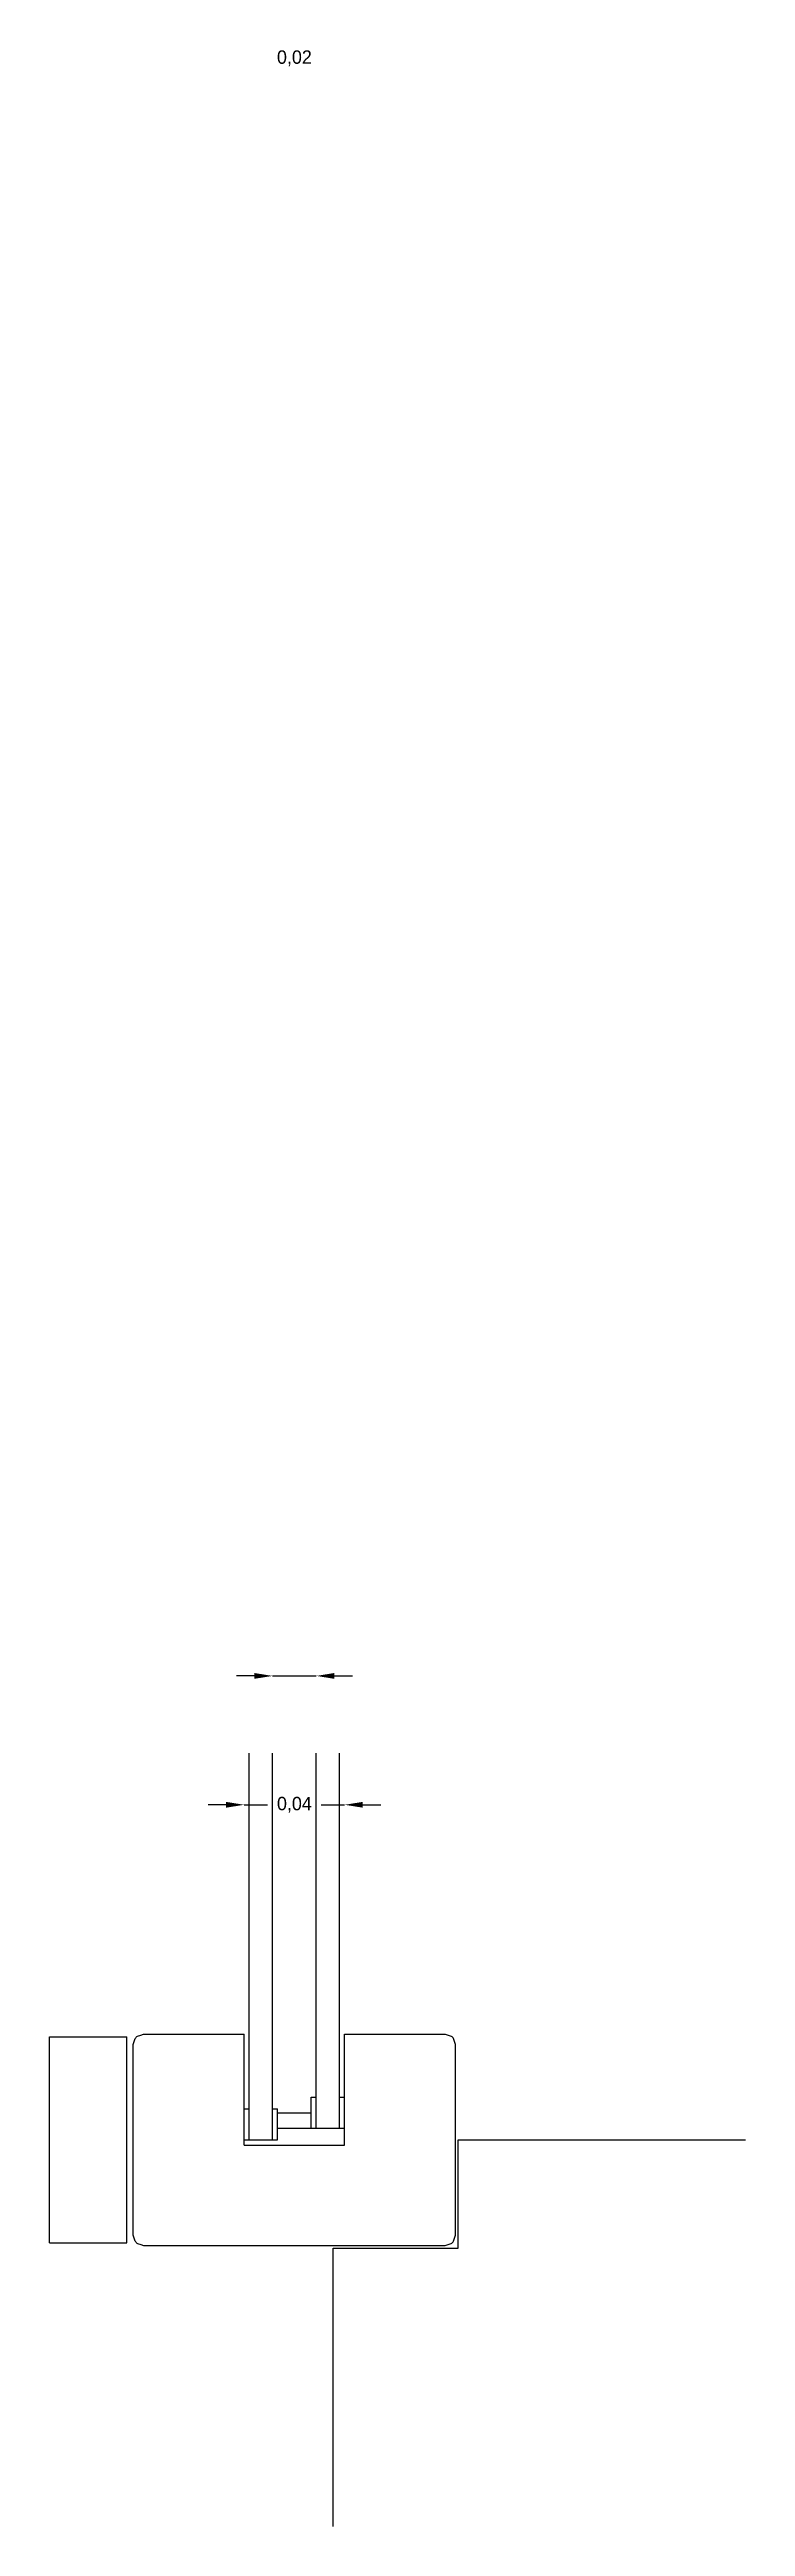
# Model space of a CAD drawing. Header units: metres. Extents: x -0.3 to 20.5, y 0 to 1.
# Drawn here: x 10.09 to 10.36, y 0 to 0.961 of the extents above; entities that cross this region are included whole.
import ezdxf

# ---------------------------------------------------------------- set-up
doc = ezdxf.new("R2010")
doc.units = ezdxf.units.M
doc.layers.add('COTAS', color=4, linetype='Continuous')
doc.layers.add('G_MEDIDO', color=8, linetype='Continuous')
doc.dimstyles.get("Standard").update_dxf_attribs({"dimtxt": 2.5, "dimasz": 2.5, "dimexe": 1.25, "dimexo": 0.625, "dimtad": 1, "dimcen": 2.5, "dimazin": 3, "dimtfac": 1, "dimtmove": 0, "dimatfit": 3})

msp = doc.modelspace()

# ---------------------------------------------------------------- blocks, each defined once
blk = doc.blocks.new('_CLOSEDFILLED')
at = {"color": 0, "linetype": 'BYBLOCK'}
blk.add_solid([(-1, 0.16), (0, 0), (-1, -0.16)], dxfattribs=at)
blk = doc.blocks.new('*D4')
for p, q in [((10.1585, 0.28), (10.1515, 0.28)), ((10.1655, 0.28), (10.1655, 0.28)), ((10.1655, 0.28), (10.1746, 0.28)), ((10.1954, 0.28), (10.2045, 0.28)), ((10.2045, 0.28), (10.2045, 0.28)), ((10.2115, 0.28), (10.2185, 0.28))]:
    blk.add_line(p, q)
at = {"layer": 'Defpoints'}
for p in [(10.1655, 0.28), (10.1655, 0.28), (10.2045, 0.28)]:
    blk.add_point(p, dxfattribs=at)
at = {"layer": 'COTAS', "xscale": 0.007, "yscale": 0.007}
blk.add_blockref('_CLOSEDFILLED', (10.1655, 0.28), dxfattribs=at)
at = {"layer": 'COTAS', "xscale": 0.007, "yscale": 0.007, "rotation": 180}
blk.add_blockref('_CLOSEDFILLED', (10.2045, 0.28), dxfattribs=at)
at = {"layer": 'COTAS', "insert": (10.185, 0.28), "char_height": 0.0052, "attachment_point": 5}
blk.add_mtext('0,04', dxfattribs=at)
blk = doc.blocks.new('*D5')
for p, q in [((10.1695, 0.33), (10.1625, 0.33)), ((10.1765, 0.33), (10.1765, 0.33)), ((10.1765, 0.33), (10.1935, 0.33)), ((10.1935, 0.33), (10.1935, 0.33)), ((10.2005, 0.33), (10.2075, 0.33))]:
    blk.add_line(p, q)
at = {"layer": 'Defpoints'}
for p in [(10.1765, 0.33), (10.1765, 0.33), (10.1935, 0.33)]:
    blk.add_point(p, dxfattribs=at)
at = {"layer": 'COTAS', "xscale": 0.007, "yscale": 0.007}
blk.add_blockref('_CLOSEDFILLED', (10.1765, 0.33), dxfattribs=at)
at = {"layer": 'COTAS', "xscale": 0.007, "yscale": 0.007, "rotation": 180}
blk.add_blockref('_CLOSEDFILLED', (10.1935, 0.33), dxfattribs=at)
at = {"layer": 'COTAS', "insert": (10.185, 0.9576), "char_height": 0.0052, "attachment_point": 5}
blk.add_mtext('0,02', dxfattribs=at)

# ---------------------------------------------------------------- dimensions: what is measured, and where the dimension line sits
at = {"layer": 'COTAS'}
for base, p1, p2, picture, middle in [((10.1765, 0.33), (10.1765, 0.33), (10.1935, 0.33), '*D5', (10.185, 0.9576)), ((10.1655, 0.28), (10.1655, 0.28), (10.2045, 0.28), '*D4', (10.185, 0.28))]:
    dim = msp.add_linear_dim(base=base, p1=p1, p2=p2, dimstyle='Standard', override={"dimtxt": 0.0052, "dimasz": 0.007}, dxfattribs=at)
    dim.commit()
    dim.dimension.update_dxf_attribs({"geometry": picture, "text_midpoint": middle})

# ---------------------------------------------------------------- linework, layer by layer
at = {"layer": 'G_MEDIDO'}
for p, q in [((10.1675, 0.162), (10.1675, 0.3)), ((10.1765, 0.162), (10.1765, 0.3)), ((10.1935, 0.1665), (10.1935, 0.3)), ((10.2025, 0.1665), (10.2025, 0.3)), ((10.09, 0.19), (10.105, 0.19)), ((10.09, 0.15), (10.09, 0.19)), ((10.105, 0.19), (10.12, 0.19)), ((10.12, 0.15), (10.12, 0.19)), ((10.1225, 0.187), (10.12288, 0.18819)), ((10.1225, 0.15086), (10.1225, 0.187)), ((10.12288, 0.18819), (10.12324, 0.18932)), ((10.12324, 0.18932), (10.12346, 0.18958)), ((10.12346, 0.18958), (10.12367, 0.18983)), ((10.12367, 0.18983), (10.12393, 0.19005)), ((10.12393, 0.19005), (10.12418, 0.19026)), ((10.12418, 0.19026), (10.12537, 0.19064)), ((10.12537, 0.19064), (10.1265, 0.191)), ((10.1265, 0.191), (10.1655, 0.191)), ((10.1655, 0.162), (10.1655, 0.191)), ((10.2045, 0.191), (10.2435, 0.191)), ((10.2045, 0.1665), (10.2045, 0.191)), ((10.2435, 0.191), (10.24468, 0.19062)), ((10.24468, 0.19062), (10.24582, 0.19026)), ((10.24582, 0.19026), (10.24608, 0.19004)), ((10.24608, 0.19004), (10.24633, 0.18983)), ((10.24654, 0.18958), (10.24633, 0.18983)), ((10.24676, 0.18932), (10.24654, 0.18958)), ((10.24712, 0.18819), (10.24676, 0.18932)), ((10.2475, 0.187), (10.24712, 0.18819)), ((10.2475, 0.15086), (10.2475, 0.187)), ((10.1915, 0.1665), (10.1935, 0.1665)), ((10.1915, 0.1605), (10.1915, 0.1665)), ((10.1935, 0.1545), (10.1935, 0.1665)), ((10.2025, 0.1545), (10.2025, 0.1665)), ((10.2025, 0.1665), (10.2045, 0.1665)), ((10.2045, 0.1545), (10.2045, 0.1665)), ((10.1655, 0.15), (10.1655, 0.162)), ((10.1655, 0.162), (10.1675, 0.162)), ((10.1675, 0.15), (10.1675, 0.162)), ((10.1765, 0.15), (10.1765, 0.162)), ((10.1765, 0.162), (10.1785, 0.162)), ((10.1785, 0.1605), (10.1785, 0.162)), ((10.1785, 0.1545), (10.1785, 0.1605)), ((10.1785, 0.1605), (10.1915, 0.1605)), ((10.1785, 0.15), (10.1785, 0.1545)), ((10.1785, 0.1545), (10.1915, 0.1545)), ((10.1915, 0.1545), (10.1915, 0.1605)), ((10.1915, 0.1545), (10.1935, 0.1545)), ((10.1935, 0.1545), (10.19811, 0.1545)), ((10.19811, 0.1545), (10.2025, 0.1545)), ((10.2025, 0.1545), (10.2045, 0.1545)), ((10.2045, 0.148), (10.2045, 0.1545)), ((10.09, 0.11), (10.09, 0.15)), ((10.12, 0.11), (10.12, 0.15)), ((10.1225, 0.113), (10.1225, 0.15086)), ((10.1655, 0.148), (10.1655, 0.15)), ((10.1655, 0.15), (10.1675, 0.15)), ((10.1655, 0.148), (10.2045, 0.148)), ((10.1675, 0.15), (10.17211, 0.15)), ((10.17211, 0.15), (10.1765, 0.15)), ((10.1765, 0.15), (10.1785, 0.15)), ((10.2475, 0.113), (10.2475, 0.15086)), ((10.2485, 0.15), (10.29401, 0.15)), ((10.2485, 0.108), (10.2485, 0.15)), ((10.29401, 0.15), (10.36, 0.15)), ((10.09, 0.11), (10.105, 0.11)), ((10.105, 0.11), (10.12, 0.11)), ((10.12286, 0.11187), (10.1225, 0.113)), ((10.12324, 0.11068), (10.12286, 0.11187)), ((10.12345, 0.11043), (10.12324, 0.11068)), ((10.12367, 0.11017), (10.12345, 0.11043)), ((10.12367, 0.11017), (10.12393, 0.10995)), ((10.12393, 0.10995), (10.12418, 0.10974)), ((10.12418, 0.10974), (10.12537, 0.10936)), ((10.12537, 0.10936), (10.1265, 0.109)), ((10.1265, 0.109), (10.18637, 0.109)), ((10.18637, 0.109), (10.2435, 0.109)), ((10.2, 0), (10.2, 0.108)), ((10.2, 0.108), (10.2485, 0.108)), ((10.2435, 0.109), (10.24468, 0.10938)), ((10.24468, 0.10938), (10.24582, 0.10974)), ((10.24582, 0.10974), (10.24608, 0.10996)), ((10.24608, 0.10996), (10.24633, 0.11017)), ((10.24633, 0.11017), (10.24655, 0.11043)), ((10.24655, 0.11043), (10.24676, 0.11068)), ((10.24676, 0.11068), (10.24714, 0.11187)), ((10.24714, 0.11187), (10.2475, 0.113))]:
    msp.add_line(p, q, dxfattribs=at)

msp.set_redraw_order([(e.dxf.handle, doc.entitydb.next_handle()) for e in msp.query("TEXT MTEXT ATTDEF DIMENSION ARC_DIMENSION")])  # texts and dimensions are drawn at this point

doc.saveas('drawing.dxf')
